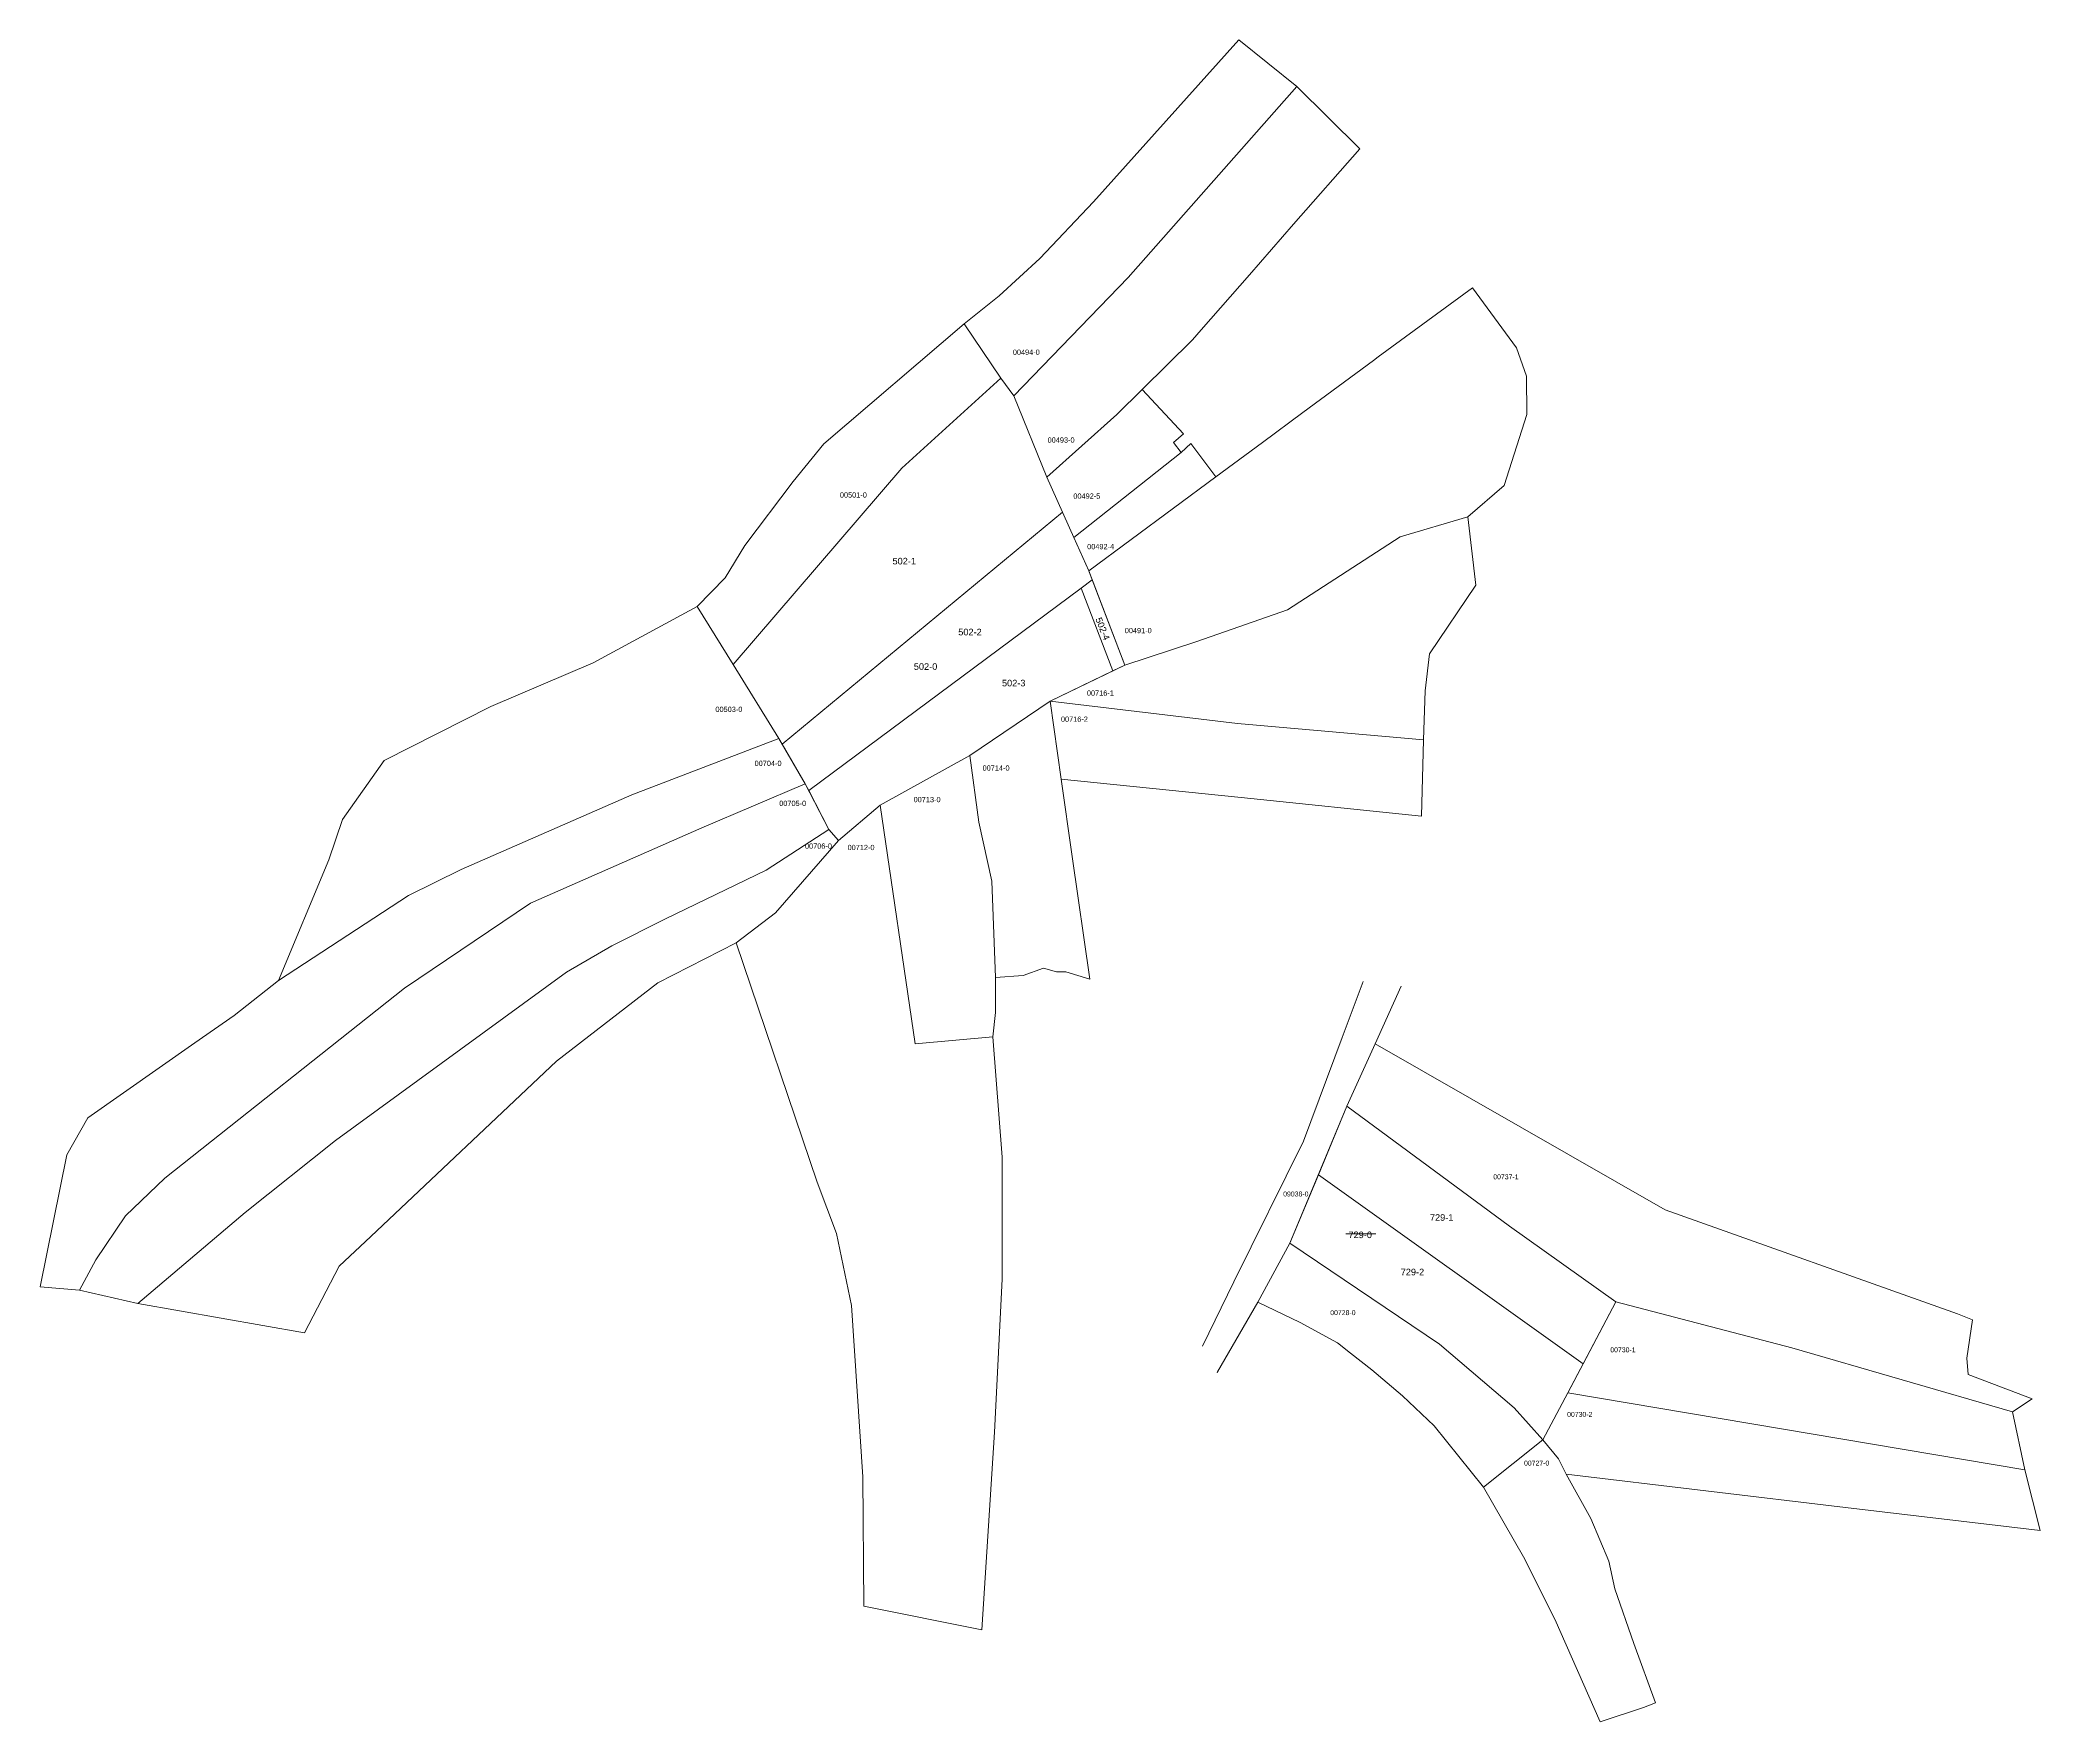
# Model space of a CAD drawing. Header units: metres. Extents: x 7509010 to 7511825, y 4688301 to 4691181.
# Drawn here: x 7509714 to 7510322, y 4689761 to 4690273 of the extents above; entities that cross this region are included whole.
import ezdxf
from ezdxf.enums import TextEntityAlignment as Align

# ---------------------------------------------------------------- set-up
doc = ezdxf.new("R2010")
doc.units = ezdxf.units.M
doc.layers.get('0').update_dxf_attribs({"lineweight": 0})
for name, color, linetype, lineweight in [('nr parc fqinj', 8, 'Continuous', 0), ('Nr Parceles Baze', 7, 'Continuous', 0), ('Nr-Ri', 1, 'Continuous', 0), ('Par-Re', 1, 'Continuous', 0), ('parc baze poligon', 7, 'Continuous', 0), ('parc fqinje', 8, 'Continuous', 0)]:
    doc.layers.add(name, color=color, linetype=linetype, lineweight=lineweight)
doc.styles.get("Standard").update_dxf_attribs({"font": 'arial.ttf'})

# ---------------------------------------------------------------- blocks, each defined once
blk = doc.blocks.new('ACMAP_ANN_TEMPLATE_PIN-SUN')
blk.add_attdef('PIN', text='', height=2).set_placement((366708.21, 310584.18), align=Align.MIDDLE)

msp = doc.modelspace()

# ---------------------------------------------------------------- linework, layer by layer
at = {"layer": 'Par-Re'}
msp.add_lwpolyline([(7510024.58, 4690129.4), (7510019.85, 4690139.98), (7510009.75, 4690164.76), (7510005.86, 4690170.07), (7509975.76, 4690142.74), (7509924.42, 4690083), (7509938.29, 4690060.52), (7509939.31, 4690058.79), (7510024.58, 4690129.4)], dxfattribs=at)
for points in [[(7510024.58, 4690129.4), (7509939.31, 4690058.79), (7509946.37, 4690046.71), (7509947.42, 4690044.68), (7510030.3, 4690106.26), (7510033.63, 4690108.73), (7510032.56, 4690111.56), (7510028.04, 4690121.67)], [(7510030.3, 4690106.26), (7509947.42, 4690044.68), (7509953.54, 4690032.84), (7509956.41, 4690029.49), (7509969.12, 4690040.21), (7509996.37, 4690055.31), (7510020.87, 4690071.84), (7510039.89, 4690081.06)], [(7510033.63, 4690108.73), (7510030.3, 4690106.26), (7510039.89, 4690081.06), (7510043.5, 4690082.81)]]:
    msp.add_lwpolyline(points, close=True, dxfattribs=at)
at = {"layer": 'Par-Re', "flags": 128}
for points in [[(7510160.56, 4689912.23), (7510111.08, 4689948.65), (7510102.4, 4689927.81), (7510182.91, 4689870.34), (7510192.89, 4689889.23)], [(7510102.4, 4689927.81), (7510093.72, 4689906.98), (7510139.28, 4689876.31), (7510161.9, 4689856.98), (7510170.67, 4689847.17), (7510178.25, 4689861.51), (7510182.91, 4689870.34)]]:
    msp.add_lwpolyline(points, close=True, dxfattribs=at)
msp.add_lwpolyline([(7510110.75, 4689909.82), (7510119.82, 4689909.82)], dxfattribs=at)
at = {"layer": 'parc baze poligon'}
for points in [[(7509946.37, 4690046.71), (7509938.29, 4690060.52), (7509924.42, 4690083), (7509975.76, 4690142.74), (7510005.86, 4690170.07), (7510009.75, 4690164.76), (7510019.85, 4690139.98), (7510028.04, 4690121.67), (7510032.56, 4690111.56), (7510043.5, 4690082.81), (7510020.87, 4690071.84), (7509996.37, 4690055.31), (7509969.12, 4690040.21), (7509956.41, 4690029.49), (7509953.54, 4690032.84), (7509946.37, 4690046.71)], [(7510160.56, 4689912.23), (7510192.89, 4689889.23), (7510178.25, 4689861.51), (7510170.67, 4689847.17), (7510161.9, 4689856.98), (7510139.28, 4689876.31), (7510093.72, 4689906.98), (7510111.08, 4689948.65), (7510160.56, 4689912.23)]]:
    msp.add_lwpolyline(points, dxfattribs=at)
at = {"layer": 'parc fqinje'}
for points in [[(7510095.88, 4690258.8), (7510044.58, 4690200.76), (7510009.75, 4690164.76), (7510005.86, 4690170.07), (7509994.72, 4690186.66), (7510005.34, 4690195.16), (7510017.72, 4690206.49), (7510033.97, 4690223.75), (7510078.19, 4690272.96), (7510095.88, 4690258.8)], [(7510114.96, 4690239.87), (7510094.87, 4690216.91), (7510081.43, 4690201.55), (7510066.76, 4690184.79), (7510064.08, 4690181.72), (7510048.81, 4690166.68), (7510041.08, 4690159.07), (7510019.85, 4690139.98), (7510009.75, 4690164.76), (7510044.58, 4690200.76), (7510095.88, 4690258.8), (7510114.96, 4690239.87)], [(7510158.93, 4690137.5), (7510147.8, 4690127.98), (7510127.27, 4690121.83), (7510093.02, 4690099.61), (7510065.42, 4690090.05), (7510043.5, 4690082.81), (7510032.56, 4690111.56), (7510071.18, 4690140.08), (7510085.38, 4690150.56), (7510097.7, 4690159.67), (7510119.13, 4690175.51), (7510120.6, 4690176.59), (7510149.28, 4690197.61), (7510162.62, 4690179.34), (7510165.69, 4690170.72), (7510165.81, 4690159.09), (7510158.93, 4690137.5)], [(7509994.72, 4690186.66), (7510005.86, 4690170.07), (7509975.76, 4690142.74), (7509924.42, 4690083), (7509913.43, 4690100.71), (7509922.02, 4690109.43), (7509928.02, 4690119.22), (7509942.72, 4690138.71), (7509951.97, 4690150.17), (7509994.72, 4690186.66)], [(7510048.81, 4690166.68), (7510061.37, 4690153.13), (7510058.38, 4690150.51), (7510060.63, 4690147.5), (7510028.04, 4690121.67), (7510019.85, 4690139.98), (7510041.08, 4690159.07), (7510048.81, 4690166.68)], [(7510028.04, 4690121.67), (7510060.63, 4690147.5), (7510063.56, 4690150.27), (7510071.18, 4690140.08), (7510032.56, 4690111.56), (7510028.04, 4690121.67)], [(7510043.5, 4690082.81), (7510065.42, 4690090.05), (7510093.02, 4690099.61), (7510127.27, 4690121.83), (7510147.8, 4690127.98), (7510150.24, 4690107.11), (7510136.21, 4690086.3), (7510134.83, 4690075), (7510134.4, 4690060.16), (7510077.76, 4690065.08), (7510020.87, 4690071.84), (7510043.5, 4690082.81)], [(7509938.29, 4690060.52), (7509893.59, 4690043.36), (7509841.71, 4690020.65), (7509825.72, 4690012.79), (7509786.15, 4689986.93), (7509801.5, 4690023.63), (7509805.6, 4690035.91), (7509818.27, 4690053.82), (7509850.72, 4690070.29), (7509881.88, 4690083.48), (7509913.43, 4690100.71), (7509924.42, 4690083), (7509938.29, 4690060.52)], [(7510004.23, 4689987.85), (7510003.11, 4690017.08), (7509999.18, 4690035.06), (7509996.37, 4690055.31), (7510020.87, 4690071.84), (7510024.21, 4690048.17), (7510027.53, 4690024.59), (7510032.89, 4689987.28), (7510025.58, 4689989.53), (7510022.77, 4689989.53), (7510018.84, 4689990.66), (7510012.66, 4689988.41), (7510004.23, 4689987.85)], [(7510024.21, 4690048.17), (7510020.87, 4690071.84), (7510077.76, 4690065.08), (7510134.4, 4690060.16), (7510133.72, 4690036.88), (7510078.96, 4690042.53), (7510024.21, 4690048.17)], [(7509725.6, 4689892.74), (7509713.62, 4689893.77), (7509721.77, 4689933.92), (7509728.13, 4689945.14), (7509760.68, 4689968), (7509772.64, 4689976.27), (7509786.15, 4689986.93), (7509825.72, 4690012.79), (7509841.71, 4690020.65), (7509893.59, 4690043.36), (7509938.29, 4690060.52), (7509946.37, 4690046.71), (7509914.87, 4690033.38), (7509862.75, 4690010.41), (7509824.5, 4689984.58), (7509751.62, 4689926.78), (7509739.66, 4689915.29), (7509730.6, 4689901.95), (7509725.6, 4689892.74)], [(7510003.39, 4689969.75), (7509979.79, 4689967.69), (7509969.12, 4690040.21), (7509996.37, 4690055.31), (7509999.18, 4690035.06), (7510003.11, 4690017.08), (7510004.23, 4689987.85), (7510004.23, 4689977.16), (7510003.39, 4689969.75)], [(7509743.41, 4689888.63), (7509725.6, 4689892.74), (7509730.6, 4689901.95), (7509739.66, 4689915.29), (7509751.62, 4689926.78), (7509824.5, 4689984.58), (7509862.75, 4690010.41), (7509914.87, 4690033.38), (7509946.37, 4690046.71), (7509953.54, 4690032.84), (7509934.43, 4690020.45), (7509903.83, 4690005.62), (7509887.57, 4689997.49), (7509873.76, 4689989.43), (7509803.52, 4689938.28), (7509776.06, 4689916.31), (7509743.41, 4689888.63)], [(7509925.33, 4689998.39), (7509937.29, 4690007.48), (7509956.41, 4690029.49), (7509969.12, 4690040.21), (7509979.79, 4689967.69), (7510003.39, 4689969.75), (7510006.2, 4689933.21), (7510006.2, 4689896.1), (7510003.95, 4689849.57), (7510000.09, 4689789.42), (7509964.14, 4689796.62), (7509963.82, 4689835.93), (7509960.38, 4689888.06), (7509955.82, 4689910), (7509950, 4689925.53), (7509925.33, 4689998.39)], [(7509794.08, 4689879.73), (7509743.41, 4689888.63), (7509776.06, 4689916.31), (7509803.52, 4689938.28), (7509873.76, 4689989.43), (7509887.57, 4689997.49), (7509903.83, 4690005.62), (7509934.43, 4690020.45), (7509953.54, 4690032.84), (7509956.41, 4690029.49), (7509937.29, 4690007.48), (7509925.33, 4689998.39), (7509901.47, 4689986.23), (7509870.68, 4689962.35), (7509814.19, 4689909.01), (7509804.65, 4689900.06), (7509794.08, 4689879.73)], [(7510192.89, 4689889.23), (7510160.56, 4689912.23), (7510111.08, 4689948.65), (7510119.67, 4689967.62), (7510207.88, 4689917.16), (7510296.77, 4689885.58), (7510301.36, 4689883.7), (7510299.6, 4689872.06), (7510299.96, 4689867.03), (7510319.43, 4689859.67), (7510313.51, 4689855.72), (7510246.36, 4689875.24), (7510192.89, 4689889.23)], [(7510152.57, 4689832.84), (7510137.59, 4689851.47), (7510127.94, 4689860.56), (7510118.66, 4689868.5), (7510112.15, 4689873.58), (7510108.18, 4689876.68), (7510096.84, 4689882.9), (7510084.03, 4689889.09), (7510093.72, 4689906.98), (7510139.28, 4689876.31), (7510161.9, 4689856.98), (7510170.67, 4689847.17), (7510152.57, 4689832.84)], [(7510178.25, 4689861.51), (7510192.89, 4689889.23), (7510246.36, 4689875.24), (7510313.51, 4689855.72), (7510317.24, 4689838.11), (7510178.25, 4689861.51)], [(7510177.74, 4689836.74), (7510175.42, 4689841.42), (7510170.67, 4689847.17), (7510178.25, 4689861.51), (7510317.24, 4689838.11), (7510321.86, 4689819.64), (7510262.68, 4689826.66), (7510177.74, 4689836.74)], [(7510201.31, 4689765.78), (7510188.14, 4689761.39), (7510174.3, 4689792.62), (7510164.79, 4689811.66), (7510152.57, 4689832.84), (7510170.67, 4689847.17), (7510175.42, 4689841.42), (7510177.74, 4689836.74), (7510185.23, 4689823.29), (7510190.78, 4689810.32), (7510192.59, 4689801.93), (7510198.33, 4689785.26), (7510204.96, 4689767.24), (7510201.31, 4689765.78)]]:
    msp.add_lwpolyline(points, close=True, dxfattribs=at)
for points in [[(7510067.19, 4689875.68), (7510076.65, 4689895.23), (7510097.9, 4689938.04), (7510109.65, 4689969.61), (7510114.18, 4689981.79), (7510115.98, 4689986.63)], [(7510127.6, 4689985.15), (7510119.67, 4689967.62), (7510111.08, 4689948.65), (7510093.72, 4689906.98), (7510084.03, 4689889.09), (7510071.76, 4689867.91), (7510071.57, 4689867.58)]]:
    msp.add_lwpolyline(points, dxfattribs=at)

# ---------------------------------------------------------------- block references
at = {"layer": 'nr parc fqinj'}
ref = msp.add_blockref('ACMAP_ANN_TEMPLATE_PIN-SUN', (7275320.31, 4491404.12), dxfattribs=dict(at, xscale=0.6400000000000001, yscale=0.6400000000000001, zscale=0.6400000000000001))
ref.add_attrib('PIN', '00494-0', dxfattribs={"layer": '0', "height": 1.6}).set_placement((7510013.57, 4690178), align=Align.MIDDLE)
ref = msp.add_blockref('ACMAP_ANN_TEMPLATE_PIN-SUN', (7275330.9, 4491377.41), dxfattribs=dict(at, xscale=0.6400000000000001, yscale=0.6400000000000001, zscale=0.6400000000000001))
ref.add_attrib('PIN', '00493-0', dxfattribs={"layer": '0', "height": 1.6}).set_placement((7510024.15, 4690151.29), align=Align.MIDDLE)
ref = msp.add_blockref('ACMAP_ANN_TEMPLATE_PIN-SUN', (7275267.73, 4491360.71), dxfattribs=dict(at, xscale=0.6400000000000001, yscale=0.6400000000000001, zscale=0.6400000000000001))
ref.add_attrib('PIN', '00501-0', dxfattribs={"layer": '0', "height": 1.6}).set_placement((7509960.98, 4690134.59), align=Align.MIDDLE)
ref = msp.add_blockref('ACMAP_ANN_TEMPLATE_PIN-SUN', (7275338.72, 4491360.37), dxfattribs=dict(at, xscale=0.6400000000000001, yscale=0.6400000000000001, zscale=0.6400000000000001))
ref.add_attrib('PIN', '00492-5', dxfattribs={"layer": '0', "height": 1.6}).set_placement((7510031.98, 4690134.24), align=Align.MIDDLE)
ref = msp.add_blockref('ACMAP_ANN_TEMPLATE_PIN-SUN', (7275342.93, 4491345), dxfattribs=dict(at, xscale=0.6400000000000001, yscale=0.6400000000000001, zscale=0.6400000000000001))
ref.add_attrib('PIN', '00492-4', dxfattribs={"layer": '0', "height": 1.6}).set_placement((7510036.18, 4690118.88), align=Align.MIDDLE)
ref = msp.add_blockref('ACMAP_ANN_TEMPLATE_PIN-SUN', (7275354.37, 4491319.48), dxfattribs=dict(at, xscale=0.6400000000000001, yscale=0.6400000000000001, zscale=0.6400000000000001))
ref.add_attrib('PIN', '00491-0', dxfattribs={"layer": '0', "height": 1.6}).set_placement((7510047.62, 4690093.35), align=Align.MIDDLE)
ref = msp.add_blockref('ACMAP_ANN_TEMPLATE_PIN-SUN', (7275342.85, 4491300.45), dxfattribs=dict(at, xscale=0.6400000000000001, yscale=0.6400000000000001, zscale=0.6400000000000001))
ref.add_attrib('PIN', '00716-1', dxfattribs={"layer": '0', "height": 1.6}).set_placement((7510036.1, 4690074.33), align=Align.MIDDLE)
ref = msp.add_blockref('ACMAP_ANN_TEMPLATE_PIN-SUN', (7275229.88, 4491295.51), dxfattribs=dict(at, xscale=0.6400000000000001, yscale=0.6400000000000001, zscale=0.6400000000000001))
ref.add_attrib('PIN', '00503-0', dxfattribs={"layer": '0', "height": 1.6}).set_placement((7509923.13, 4690069.39), align=Align.MIDDLE)
ref = msp.add_blockref('ACMAP_ANN_TEMPLATE_PIN-SUN', (7275334.96, 4491292.52), dxfattribs=dict(at, xscale=0.6400000000000001, yscale=0.6400000000000001, zscale=0.6400000000000001))
ref.add_attrib('PIN', '00716-2', dxfattribs={"layer": '0', "height": 1.6}).set_placement((7510028.21, 4690066.39), align=Align.MIDDLE)
ref = msp.add_blockref('ACMAP_ANN_TEMPLATE_PIN-SUN', (7275241.79, 4491279.08), dxfattribs=dict(at, xscale=0.6400000000000001, yscale=0.6400000000000001, zscale=0.6400000000000001))
ref.add_attrib('PIN', '00704-0', dxfattribs={"layer": '0', "height": 1.6}).set_placement((7509935.04, 4690052.96), align=Align.MIDDLE)
ref = msp.add_blockref('ACMAP_ANN_TEMPLATE_PIN-SUN', (7275311.13, 4491277.65), dxfattribs=dict(at, xscale=0.6400000000000001, yscale=0.6400000000000001, zscale=0.6400000000000001))
ref.add_attrib('PIN', '00714-0', dxfattribs={"layer": '0', "height": 1.6}).set_placement((7510004.38, 4690051.53), align=Align.MIDDLE)
ref = msp.add_blockref('ACMAP_ANN_TEMPLATE_PIN-SUN', (7275290.15, 4491268.06), dxfattribs=dict(at, xscale=0.6400000000000001, yscale=0.6400000000000001, zscale=0.6400000000000001))
ref.add_attrib('PIN', '00713-0', dxfattribs={"layer": '0', "height": 1.6}).set_placement((7509983.4, 4690041.94), align=Align.MIDDLE)
ref = msp.add_blockref('ACMAP_ANN_TEMPLATE_PIN-SUN', (7275249.28, 4491266.91), dxfattribs=dict(at, xscale=0.6400000000000001, yscale=0.6400000000000001, zscale=0.6400000000000001))
ref.add_attrib('PIN', '00705-0', dxfattribs={"layer": '0', "height": 1.6}).set_placement((7509942.53, 4690040.79), align=Align.MIDDLE)
ref = msp.add_blockref('ACMAP_ANN_TEMPLATE_PIN-SUN', (7275257.11, 4491253.92), dxfattribs=dict(at, xscale=0.6400000000000001, yscale=0.6400000000000001, zscale=0.6400000000000001))
ref.add_attrib('PIN', '00706-0', dxfattribs={"layer": '0', "height": 1.6}).set_placement((7509950.36, 4690027.79), align=Align.MIDDLE)
ref = msp.add_blockref('ACMAP_ANN_TEMPLATE_PIN-SUN', (7275270.06, 4491253.5), dxfattribs=dict(at, xscale=0.6400000000000001, yscale=0.6400000000000001, zscale=0.6400000000000001))
ref.add_attrib('PIN', '00712-0', dxfattribs={"layer": '0', "height": 1.6}).set_placement((7509963.31, 4690027.37), align=Align.MIDDLE)
ref = msp.add_blockref('ACMAP_ANN_TEMPLATE_PIN-SUN', (7290134.5, 4503576.69), dxfattribs=dict(at, xscale=0.6, yscale=0.6, zscale=0.6))
ref.add_attrib('PIN', '00737-1', dxfattribs={"layer": '0', "height": 1.5}).set_placement((7510159.43, 4689927.2), align=Align.MIDDLE)
ref = msp.add_blockref('ACMAP_ANN_TEMPLATE_PIN-SUN', (7290070.61, 4503571.47), dxfattribs=dict(at, xscale=0.6, yscale=0.6, zscale=0.6))
ref.add_attrib('PIN', '09038-0', dxfattribs={"layer": '0', "height": 1.5}).set_placement((7510095.54, 4689921.98), align=Align.MIDDLE)
ref = msp.add_blockref('ACMAP_ANN_TEMPLATE_PIN-SUN', (7290084.93, 4503535.38), dxfattribs=dict(at, xscale=0.6, yscale=0.6, zscale=0.6))
ref.add_attrib('PIN', '00728-0', dxfattribs={"layer": '0', "height": 1.5}).set_placement((7510109.85, 4689885.89), align=Align.MIDDLE)
ref = msp.add_blockref('ACMAP_ANN_TEMPLATE_PIN-SUN', (7290170.1, 4503524.08), dxfattribs=dict(at, xscale=0.6, yscale=0.6, zscale=0.6))
ref.add_attrib('PIN', '00730-1', dxfattribs={"layer": '0', "height": 1.5}).set_placement((7510195.02, 4689874.59), align=Align.MIDDLE)
ref = msp.add_blockref('ACMAP_ANN_TEMPLATE_PIN-SUN', (7290156.97, 4503504.44), dxfattribs=dict(at, xscale=0.6, yscale=0.6, zscale=0.6))
ref.add_attrib('PIN', '00730-2', dxfattribs={"layer": '0', "height": 1.5}).set_placement((7510181.89, 4689854.95), align=Align.MIDDLE)
ref = msp.add_blockref('ACMAP_ANN_TEMPLATE_PIN-SUN', (7290143.85, 4503489.62), dxfattribs=dict(at, xscale=0.6, yscale=0.6, zscale=0.6))
ref.add_attrib('PIN', '00727-0', dxfattribs={"layer": '0', "height": 1.5}).set_placement((7510168.78, 4689840.13), align=Align.MIDDLE)

# ---------------------------------------------------------------- texts
at = {"layer": 'Nr Parceles Baze'}
for s, p in [('502-0', (7509979.36, 4690081.39)), ('729-0', (7510111.54, 4689908.56))]:
    msp.add_text(s, height=2, dxfattribs=at).set_placement(p)
at = {"layer": 'Nr-Ri'}
for s, p in [('502-1', (7509972.88, 4690113.46)), ('502-2', (7509992.87, 4690091.89)), ('502-3', (7510006.17, 4690076.37)), ('729-1', (7510136.32, 4689913.83)), ('729-2', (7510127.43, 4689897.24))]:
    msp.add_text(s, height=2, dxfattribs=at).set_placement(p)
msp.add_text('502-4', height=2, rotation=291.9332, dxfattribs=at).set_placement((7510034.54, 4690096.84))

doc.saveas('drawing.dxf')
